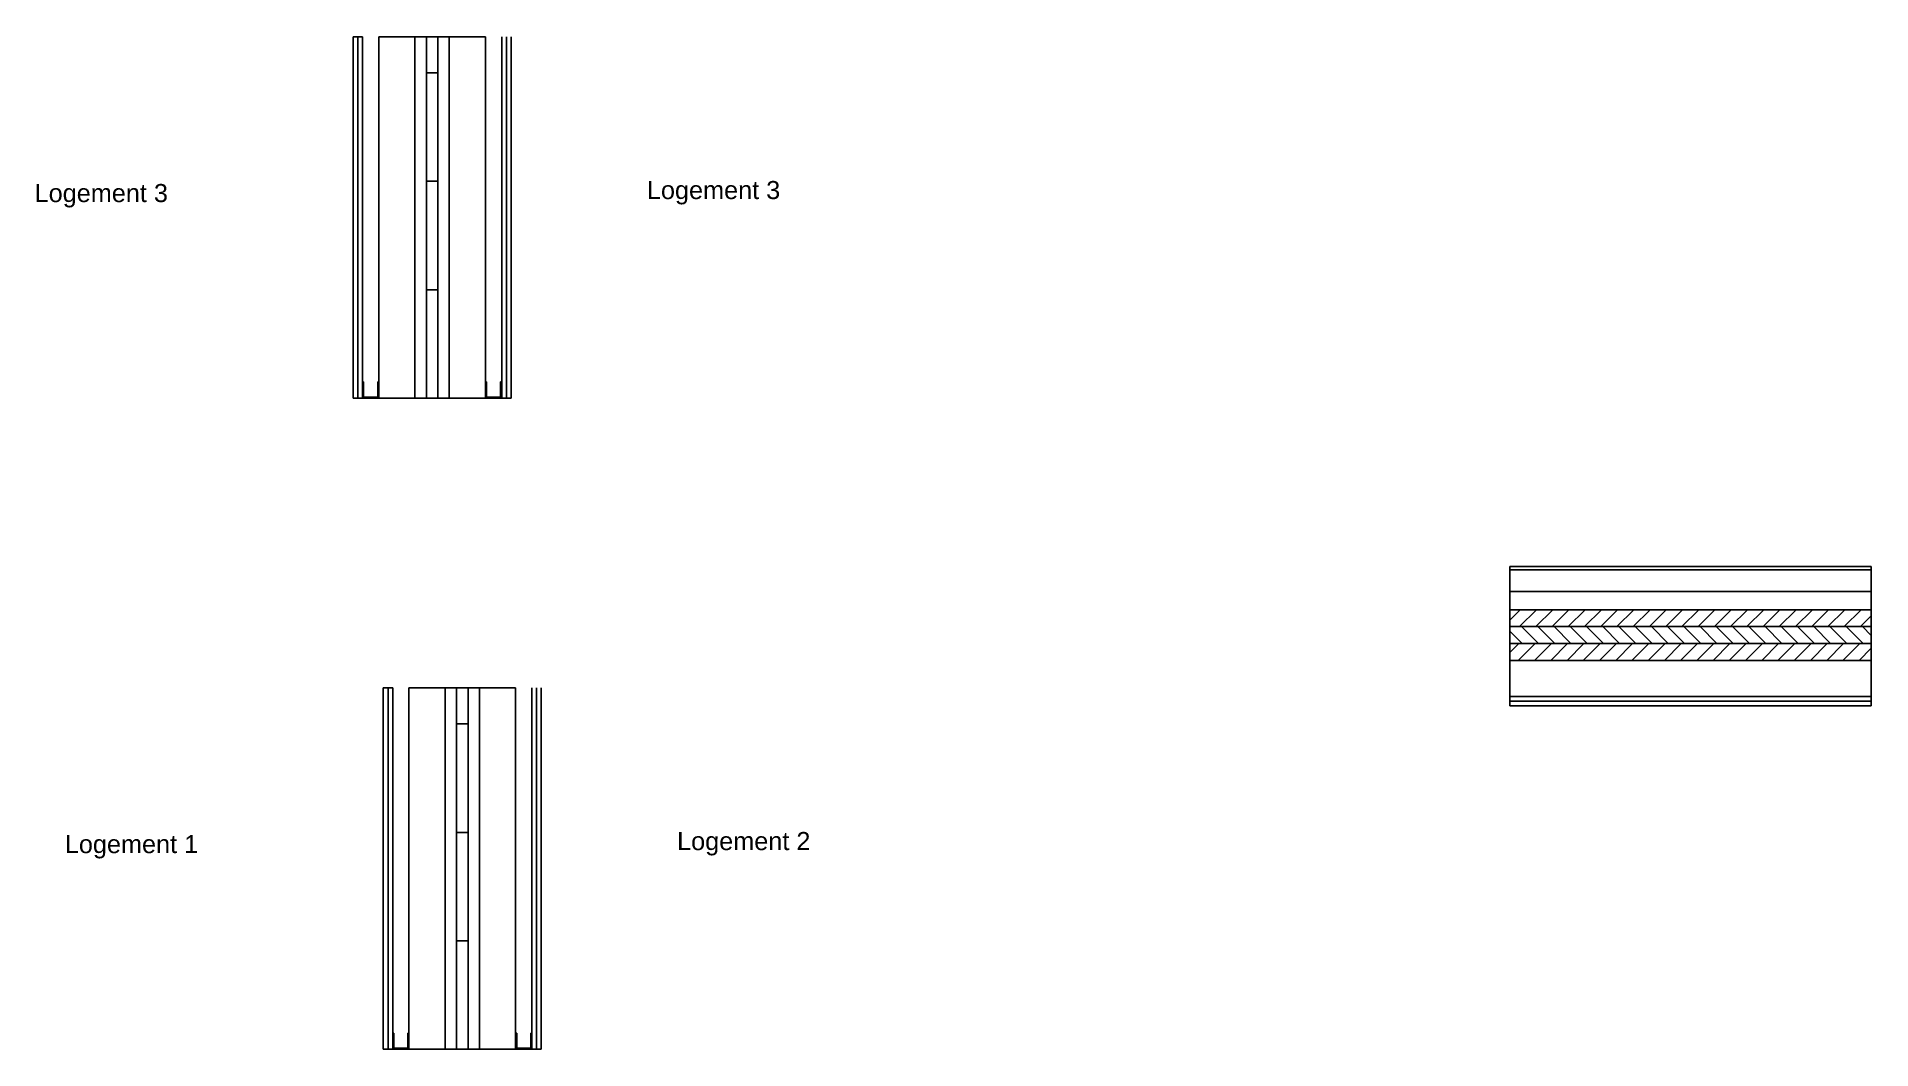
# Model space of a CAD drawing. Header units: millimetres. Extents: x 466 to 32107, y -1124 to 7826.
# Drawn here: x 466 to 5542, y 324 to 3125 of the extents above; entities that cross this region are included whole.
import ezdxf

# ---------------------------------------------------------------- set-up
doc = ezdxf.new("R2010")
doc.units = ezdxf.units.MM
doc.styles.get("Standard").update_dxf_attribs({"font": 'arial.ttf'})

msp = doc.modelspace()

# ---------------------------------------------------------------- texts
at = {"char_height": 50, "attachment_point": 1}
for s, insert in [('Logement 3', (460.7, 2717.3)), ('Logement 3', (2154.7, 2725.6)), ('Logement 1', (544.3, 916.7)), ('Logement 2', (2238.2, 925))]:
    msp.add_mtext_dynamic_manual_height_columns(s, width=481.612, gutter_width=12.5, heights=[0], dxfattribs=dict(at, insert=insert))

# ---------------------------------------------------------------- hatches: boundary and pattern name
h = msp.add_hatch()
h.set_pattern_fill('ANSI31', color=256, scale=10, angle=180)
h.set_pattern_definition([(225, (9084.524, 3179.68), (22.45064, -22.45064), [])])
h.paths.add_polyline_path([(5542.3, 1493.2), (5542.3, 1539.8), (4542.3, 1539.8), (4542.3, 1493.2)])
h.paths.add_polyline_path([(5542.3, 1399.8), (5542.3, 1446.5), (4542.3, 1446.5), (4542.3, 1399.8)])
h = msp.add_hatch()
h.set_pattern_fill('ANSI31', color=256, scale=10, angle=270)
h.set_pattern_definition([(315, (9084.524, 3179.68), (22.45064, 22.45064), [])])
h.paths.add_polyline_path([(5542.3, 1446.5), (5542.3, 1493.2), (4542.3, 1493.2), (4542.3, 1446.5)])

# ---------------------------------------------------------------- linework, layer by layer
for p, q in [((1355, 3124.7), (1342, 3124.7)), ((1342, 3124.7), (1342, 2124.7)), ((1355, 2124.7), (1355, 3124.7)), ((1368, 3124.7), (1355, 3124.7)), ((1355, 3124.7), (1355, 2124.7)), ((1368, 2124.7), (1368, 3124.7)), ((1513, 3124.7), (1413, 3124.7)), ((1413, 3124.7), (1413, 2124.7)), ((1513, 2124.7), (1513, 3124.7)), ((1608, 3124.7), (1513, 3124.7)), ((1544.7, 3124.7), (1544.7, 2124.7)), ((1576.4, 3124.7), (1576.4, 2124.7)), ((1608, 2124.7), (1608, 3124.7)), ((1608, 3124.7), (1708, 3124.7)), ((1708, 3124.7), (1708, 2124.7)), ((1753, 2124.7), (1753, 3124.7)), ((1766, 2124.7), (1766, 3124.7)), ((1766, 3124.7), (1766, 2124.7)), ((1779, 3124.7), (1779, 2124.7)), ((1544.7, 3024.7), (1576.4, 3024.7)), ((1544.7, 2724.7), (1576.4, 2724.7)), ((1544.7, 2424.7), (1576.4, 2424.7)), ((1544.7, 2424.7), (1576.4, 2424.7)), ((1368, 2169.7), (1368, 2124.7)), ((1371, 2169.7), (1368, 2169.7)), ((1371, 2169.7), (1371, 2127.7)), ((1410, 2127.7), (1410, 2169.7)), ((1410, 2169.7), (1413, 2169.7)), ((1413, 2124.7), (1413, 2169.7)), ((1711, 2169.7), (1708, 2169.7)), ((1711, 2127.7), (1711, 2169.7)), ((1750, 2169.7), (1750, 2127.7)), ((1750, 2169.7), (1753, 2169.7)), ((1753, 2169.7), (1753, 2124.7)), ((1342, 2124.7), (1355, 2124.7)), ((1355, 2124.7), (1368, 2124.7)), ((1368, 2124.7), (1413, 2124.7)), ((1371, 2127.7), (1410, 2127.7)), ((1413, 2124.7), (1513, 2124.7)), ((1513, 2124.7), (1608, 2124.7)), ((1544.7, 2124.7), (1576.4, 2124.7)), ((1708, 2124.7), (1608, 2124.7)), ((1753, 2124.7), (1708, 2124.7)), ((1750, 2127.7), (1711, 2127.7)), ((1766, 2124.7), (1753, 2124.7)), ((1779, 2124.7), (1766, 2124.7)), ((4542.3, 1649.8), (4542.3, 1659.8)), ((4542.3, 1659.8), (5542.3, 1659.8)), ((4542.3, 1589.8), (4542.3, 1649.8)), ((4542.3, 1649.8), (5542.3, 1649.8)), ((5542.3, 1659.8), (5542.3, 1649.8)), ((5542.3, 1649.8), (5542.3, 1589.8)), ((5542.3, 1589.8), (4542.3, 1589.8)), ((4542.3, 1589.8), (4542.3, 1539.8)), ((5542.3, 1539.8), (5542.3, 1589.8)), ((4542.3, 1399.8), (4542.3, 1539.8)), ((4542.3, 1539.8), (5542.3, 1539.8)), ((5542.3, 1539.8), (5542.3, 1399.8)), ((5542.3, 1493.2), (4542.3, 1493.2)), ((4542.3, 1446.5), (5542.3, 1446.5)), ((4542.3, 1299.8), (4542.3, 1399.8)), ((4542.3, 1399.8), (5542.3, 1399.8)), ((5542.3, 1399.8), (5542.3, 1299.8)), ((1438.5, 1324.1), (1425.5, 1324.1)), ((1425.5, 1324.1), (1425.5, 324.1)), ((1438.5, 324.1), (1438.5, 1324.1)), ((1451.5, 1324.1), (1438.5, 1324.1)), ((1438.5, 1324.1), (1438.5, 324.1)), ((1451.5, 324.1), (1451.5, 1324.1)), ((1596.5, 1324.1), (1496.5, 1324.1)), ((1496.5, 1324.1), (1496.5, 324.1)), ((1596.5, 324.1), (1596.5, 1324.1)), ((1691.5, 1324.1), (1596.5, 1324.1)), ((1628.2, 1324.1), (1628.2, 324.1)), ((1659.9, 1324.1), (1659.9, 324.1)), ((1691.5, 324.1), (1691.5, 1324.1)), ((1691.5, 1324.1), (1791.5, 1324.1)), ((1791.5, 1324.1), (1791.5, 324.1)), ((1836.5, 324.1), (1836.5, 1324.1)), ((1849.5, 324.1), (1849.5, 1324.1)), ((1849.5, 1324.1), (1849.5, 324.1)), ((1862.5, 1324.1), (1862.5, 324.1)), ((4542.3, 1286.8), (4542.3, 1299.8)), ((4542.3, 1299.8), (5542.3, 1299.8)), ((4542.3, 1273.8), (4542.3, 1286.8)), ((4542.3, 1286.8), (5542.3, 1286.8)), ((5542.3, 1286.8), (4542.3, 1286.8)), ((5542.3, 1273.8), (4542.3, 1273.8)), ((5542.3, 1299.8), (5542.3, 1286.8)), ((5542.3, 1286.8), (5542.3, 1273.8)), ((1628.2, 1224.1), (1659.9, 1224.1)), ((1628.2, 924.1), (1659.9, 924.1)), ((1628.2, 624.1), (1659.9, 624.1)), ((1628.2, 624.1), (1659.9, 624.1)), ((1451.5, 369.1), (1451.5, 324.1)), ((1454.5, 369.1), (1451.5, 369.1)), ((1454.5, 369.1), (1454.5, 327.1)), ((1493.5, 327.1), (1493.5, 369.1)), ((1493.5, 369.1), (1496.5, 369.1)), ((1496.5, 324.1), (1496.5, 369.1)), ((1794.5, 369.1), (1791.5, 369.1)), ((1794.5, 327.1), (1794.5, 369.1)), ((1833.5, 369.1), (1833.5, 327.1)), ((1833.5, 369.1), (1836.5, 369.1)), ((1836.5, 369.1), (1836.5, 324.1)), ((1425.5, 324.1), (1438.5, 324.1)), ((1438.5, 324.1), (1451.5, 324.1)), ((1451.5, 324.1), (1496.5, 324.1)), ((1454.5, 327.1), (1493.5, 327.1)), ((1496.5, 324.1), (1596.5, 324.1)), ((1596.5, 324.1), (1691.5, 324.1)), ((1628.2, 324.1), (1659.9, 324.1)), ((1791.5, 324.1), (1691.5, 324.1)), ((1836.5, 324.1), (1791.5, 324.1)), ((1833.5, 327.1), (1794.5, 327.1)), ((1849.5, 324.1), (1836.5, 324.1)), ((1862.5, 324.1), (1849.5, 324.1))]:
    msp.add_line(p, q)

msp.set_redraw_order([(e.dxf.handle, doc.entitydb.next_handle()) for e in msp.query("TEXT MTEXT ATTDEF DIMENSION ARC_DIMENSION")])  # texts and dimensions are drawn at this point

doc.saveas('drawing.dxf')
